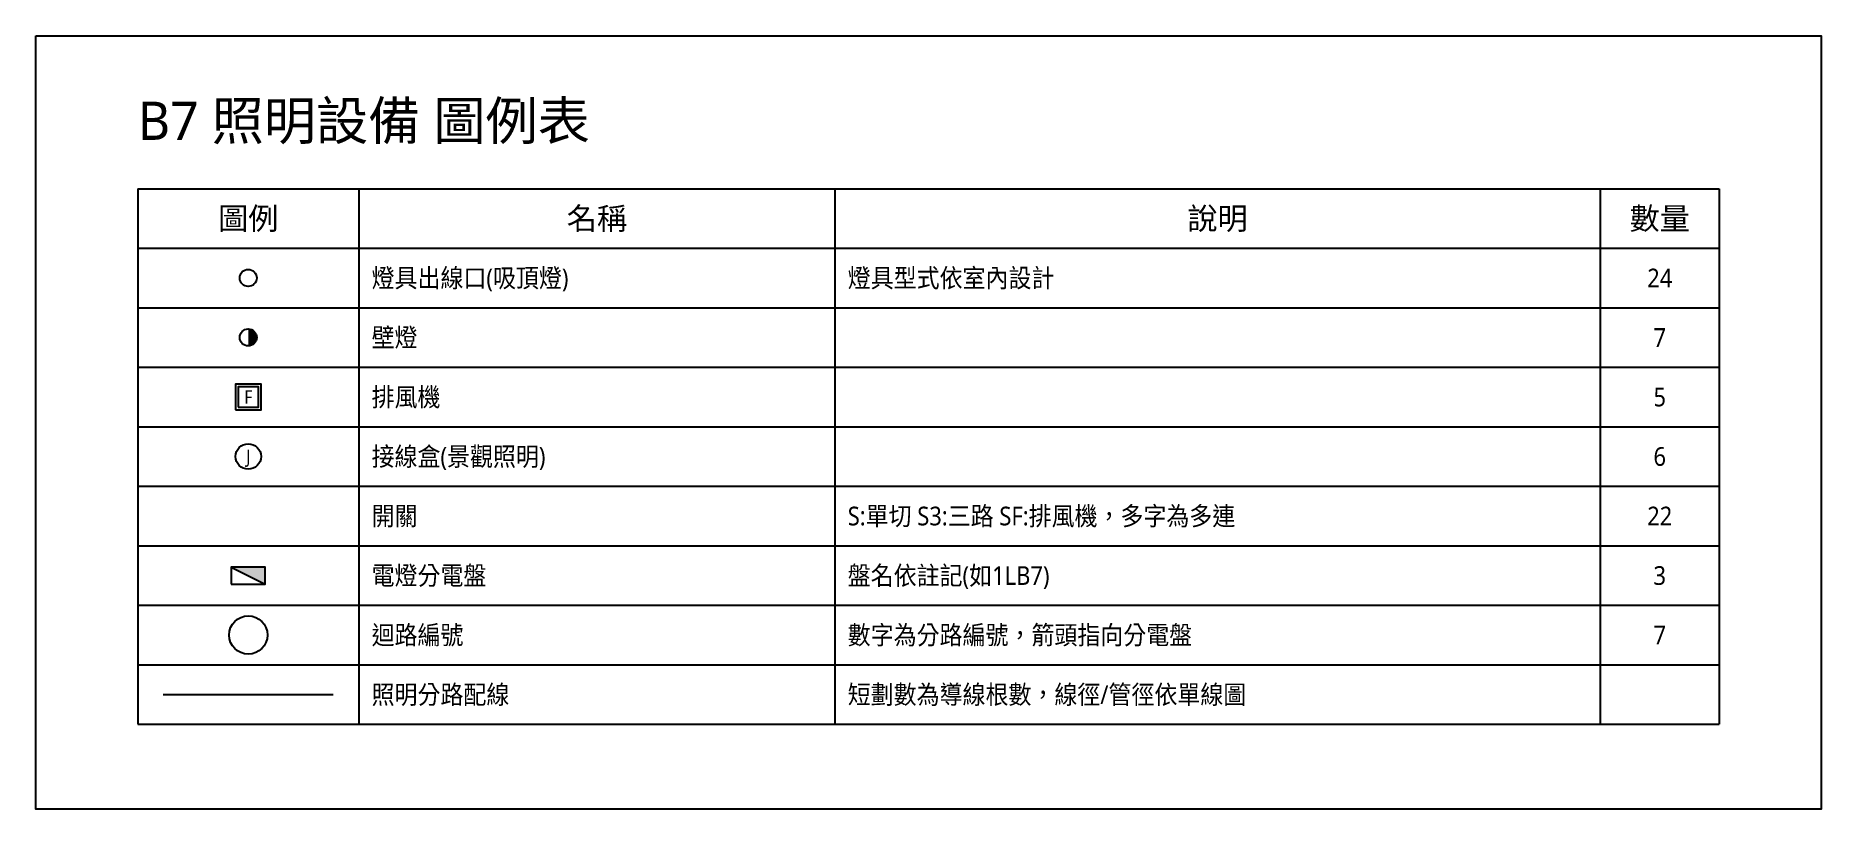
# Model space of a CAD drawing. Header units: centimetres. Extents: x 0 to 11300, y -1260 to 204.
# Drawn here: x 2300 to 4400, y -910 to 0 of the extents above; entities that cross this region are included whole.
import ezdxf
from ezdxf.enums import TextEntityAlignment as Align

# ---------------------------------------------------------------- set-up
doc = ezdxf.new("R2010")
doc.units = ezdxf.units.CM
doc.header["$LTSCALE"] = 20
for name, color, linetype in [('A-圖例', 7, 'Continuous'), ('E-照明', 2, 'Continuous'), ('E-照明-配線', 4, 'Continuous'), ('E-盤箱', 1, 'Continuous'), ('E-迴路編號', 6, 'Continuous')]:
    doc.layers.add(name, color=color, linetype=linetype)
doc.styles.add('CHT', font='msjh.ttc')

msp = doc.modelspace()

# ---------------------------------------------------------------- texts
at = {"layer": 'A-圖例', "style": 'CHT'}
msp.add_text('B7 照明設備 圖例表', height=45, dxfattribs=at).set_placement((2420, -100), align=Align.MIDDLE_LEFT)
for s, p in [('圖例', (2550, -215)), ('名稱', (2960, -215)), ('說明', (3690, -215)), ('數量', (4210, -215))]:
    msp.add_text(s, height=26, dxfattribs=at).set_placement(p, align=Align.MIDDLE_CENTER)
at = {"layer": 'A-圖例', "style": 'CHT', "width": 0.9}
for s, p in [('燈具出線口(吸頂燈)', (2695, -285)), ('燈具型式依室內設計', (3255, -285)), ('壁燈', (2695, -355)), ('排風機', (2695, -425)), ('接線盒(景觀照明)', (2695, -495)), ('開關', (2695, -565)), ('S:單切 S3:三路 SF:排風機，多字為多連', (3255, -565)), ('電燈分電盤', (2695, -635)), ('盤名依註記(如1LB7)', (3255, -635)), ('迴路編號', (2695, -705)), ('數字為分路編號，箭頭指向分電盤', (3255, -705)), ('照明分路配線', (2695, -775)), ('短劃數為導線根數，線徑/管徑依單線圖', (3255, -775))]:
    msp.add_text(s, height=22, dxfattribs=at).set_placement(p, align=Align.MIDDLE_LEFT)
for s, p in [('24', (4210, -285)), ('7', (4210, -355)), ('5', (4210, -425)), ('6', (4210, -495)), ('22', (4210, -565)), ('3', (4210, -635)), ('7', (4210, -705))]:
    msp.add_text(s, height=22, dxfattribs=at).set_placement(p, align=Align.MIDDLE_CENTER)

# ---------------------------------------------------------------- blocks, each defined once
blk = doc.blocks.new('L_LIGHT')
blk.add_circle((0, 0), 10)
blk = doc.blocks.new('L_WALL')
h = blk.add_hatch(color=256)
h.dxf.hatch_style = 1
h.paths.add_polyline_path([(0, -10), (0, -10), (2.6, -9.7), (5, -8.7), (7.1, -7.1), (8.7, -5), (9.7, -2.6), (10, 0), (9.7, 2.6), (8.7, 5), (7.1, 7.1), (5, 8.7), (2.6, 9.7), (0, 10)])
blk.add_circle((0, 0), 10)
blk = doc.blocks.new('L_FAN')
for points in [[(-15, -15), (15, -15), (15, 15), (-15, 15)], [(-12, -12), (12, -12), (12, 12), (-12, 12)]]:
    blk.add_lwpolyline(points, close=True)
at = {"style": 'CHT', "width": 0.85}
blk.add_text('F', height=16, dxfattribs=at).set_placement((0, 0), align=Align.MIDDLE_CENTER)
blk = doc.blocks.new('L_LIGHT_J')
blk.add_circle((0, 0), 15)
at = {"style": 'CHT', "width": 0.85}
blk.add_text('J', height=16, dxfattribs=at).set_placement((0, 0), align=Align.MIDDLE_CENTER)
blk = doc.blocks.new('E_PANEL')
h = blk.add_hatch(color=256)
h.dxf.hatch_style = 1
h.paths.add_polyline_path([(-20, 10), (20, 10), (20, -10)])
blk.add_line((-20, 10), (20, -10))
blk.add_lwpolyline([(-20, -10), (20, -10), (20, 10), (-20, 10)], close=True)
blk = doc.blocks.new('E_CKT')
blk.add_circle((0, 0), 22.5)
at = {"style": 'CHT', "width": 0.85}
blk.add_attdef('NO', text='', height=22, dxfattribs=at).set_placement((0, 0), align=Align.MIDDLE_CENTER)

# ---------------------------------------------------------------- linework, layer by layer
at = {"layer": 'A-圖例'}
for p, q in [((2420, -180), (4280, -180)), ((2420, -180), (2420, -810)), ((2680, -180), (2680, -810)), ((3240, -180), (3240, -810)), ((4140, -180), (4140, -810)), ((4280, -180), (4280, -810)), ((2420, -250), (4280, -250)), ((2420, -320), (4280, -320)), ((2420, -390), (4280, -390)), ((2420, -460), (4280, -460)), ((2420, -530), (4280, -530)), ((2420, -600), (4280, -600)), ((2420, -670), (4280, -670)), ((2420, -740), (4280, -740)), ((2420, -810), (4280, -810))]:
    msp.add_line(p, q, dxfattribs=at)
msp.add_lwpolyline([(2300, 0), (4400, 0), (4400, -910), (2300, -910)], close=True, dxfattribs=at)
at = {"layer": 'E-照明-配線'}
msp.add_line((2450, -775), (2650, -775), dxfattribs=at)

# ---------------------------------------------------------------- block references
at = {"layer": 'E-照明'}
for name, p in [('L_LIGHT', (2550, -285)), ('L_WALL', (2550, -355)), ('L_FAN', (2550, -425)), ('L_LIGHT_J', (2550, -495))]:
    msp.add_blockref(name, p, dxfattribs=at)
at = {"layer": 'E-盤箱'}
msp.add_blockref('E_PANEL', (2550, -635), dxfattribs=at)
at = {"layer": 'E-迴路編號'}
msp.add_blockref('E_CKT', (2550, -705), dxfattribs=at)

msp.set_redraw_order([(e.dxf.handle, doc.entitydb.next_handle()) for e in msp.query("TEXT MTEXT ATTDEF DIMENSION ARC_DIMENSION")])  # texts and dimensions are drawn at this point

doc.saveas('drawing.dxf')
